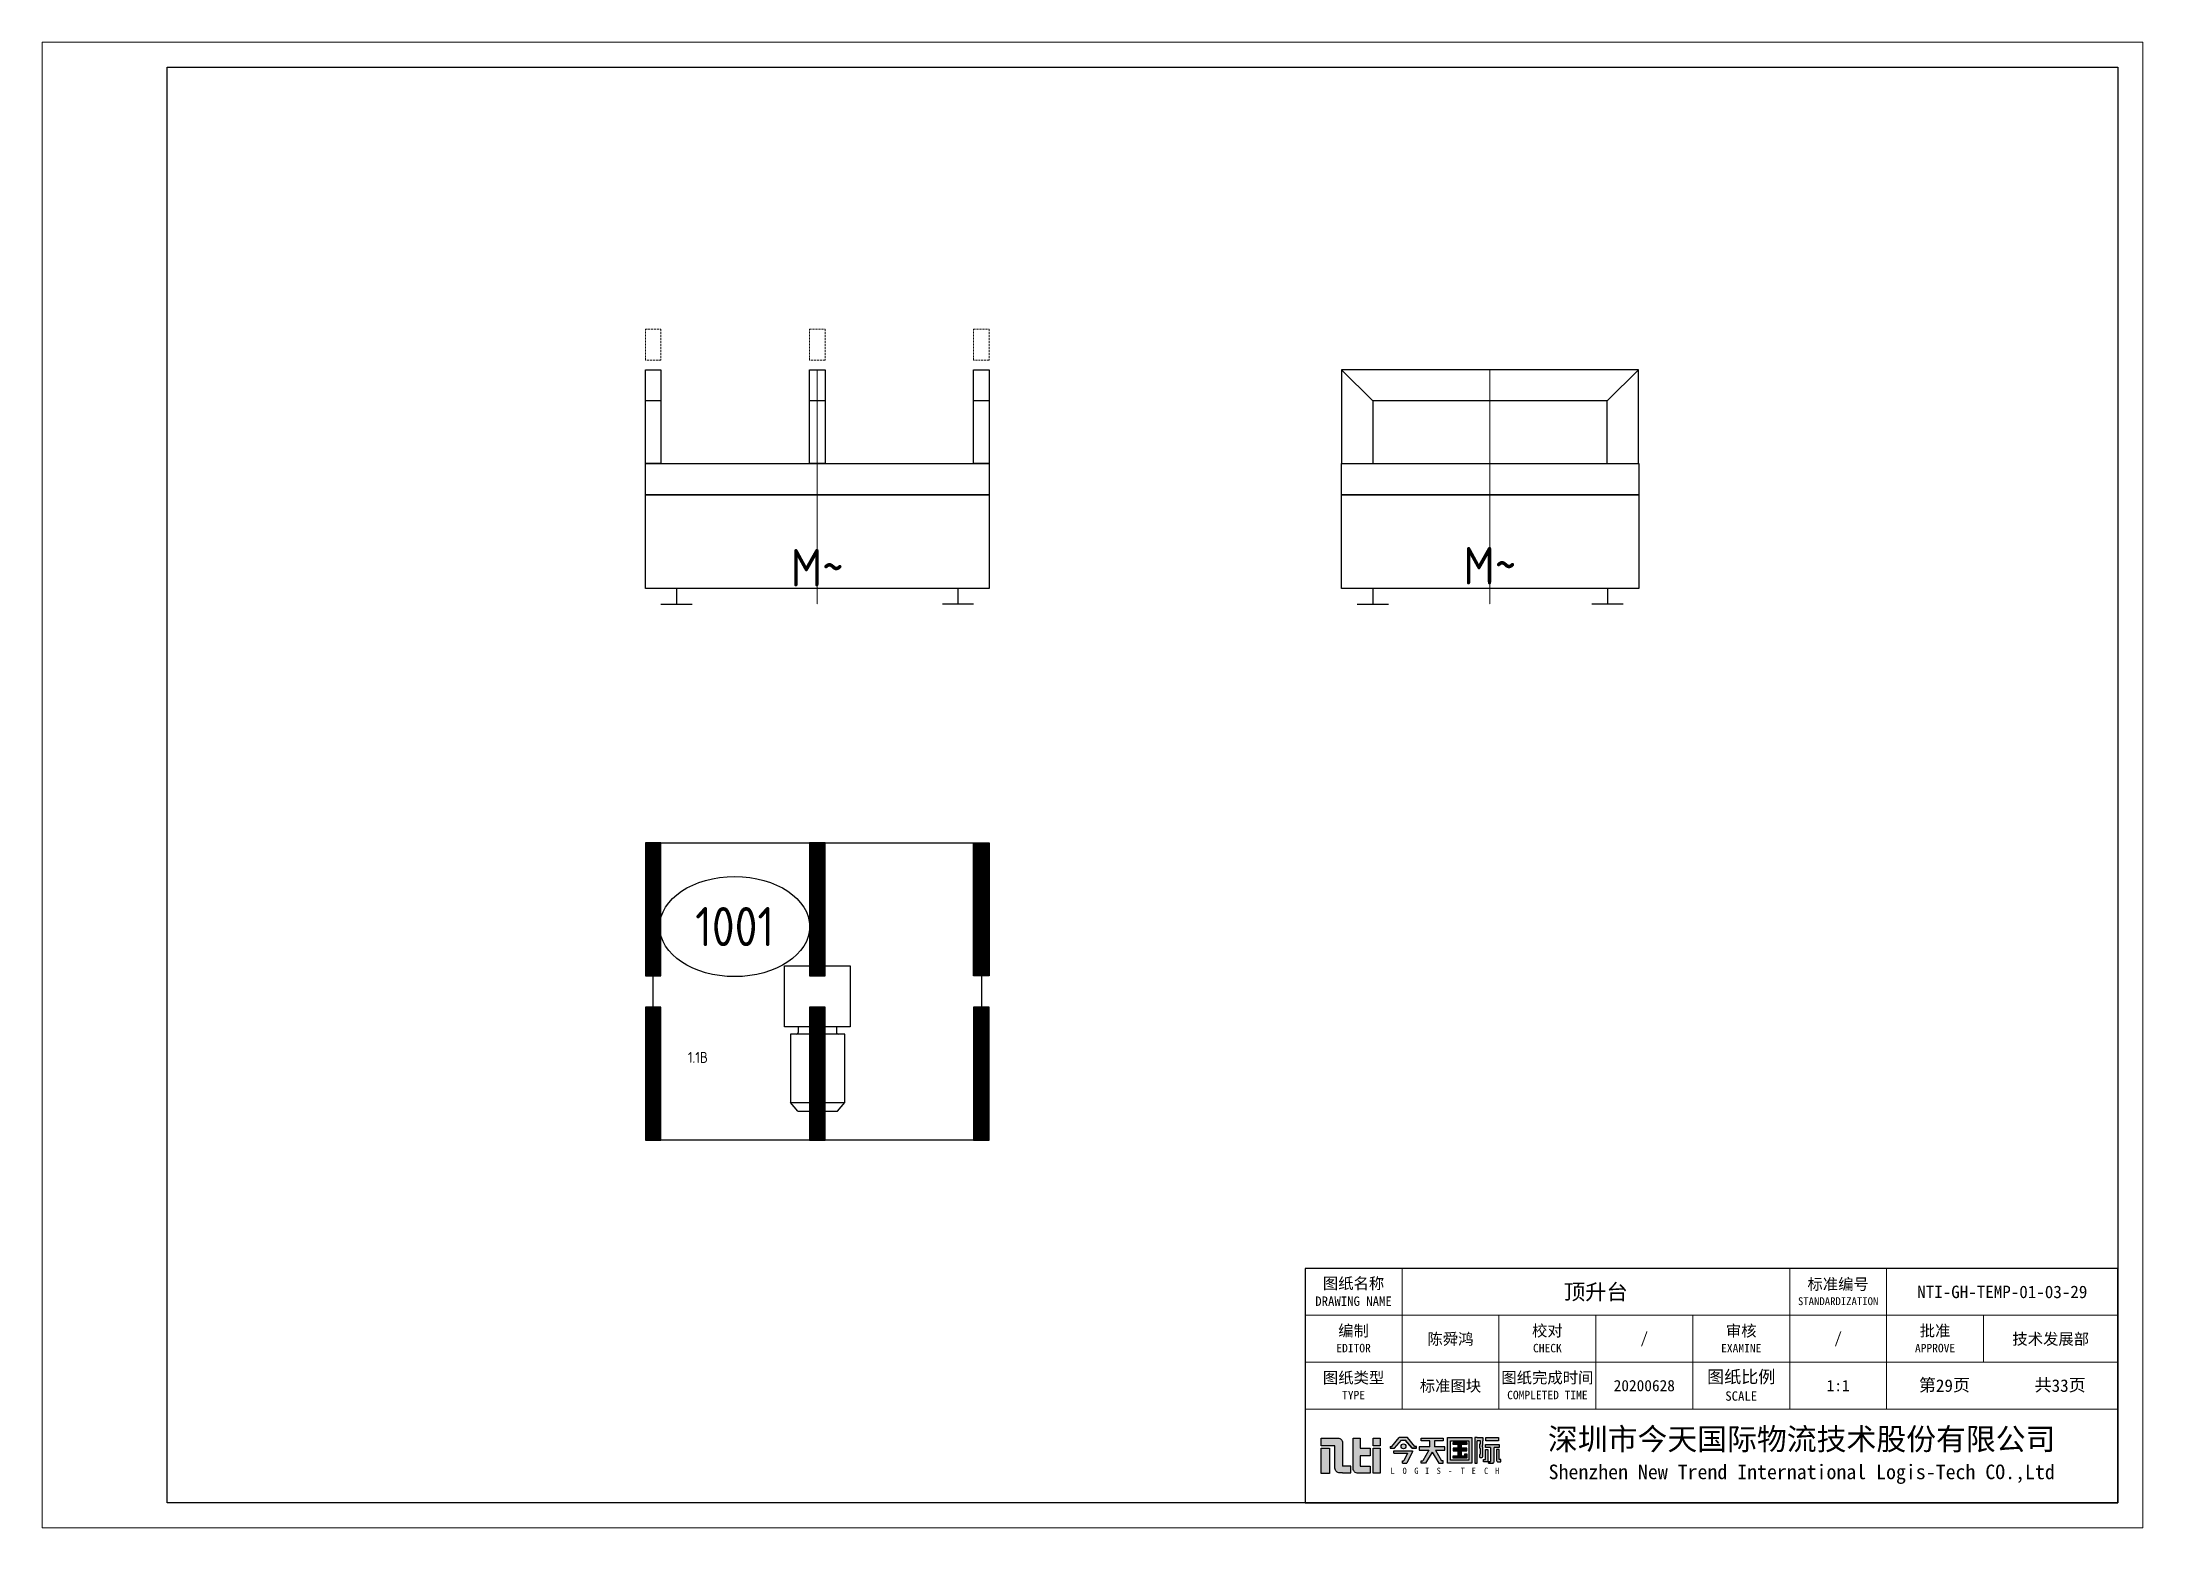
# Model space of a CAD drawing. Header units: millimetres. Extents: x 13310 to 204601, y -25828 to 2684.
# Drawn here: x 177721 to 184441, y -16324 to -11572 of the extents above; entities that cross this region are included whole.
import ezdxf
from ezdxf.enums import TextEntityAlignment as Align

# ---------------------------------------------------------------- set-up
doc = ezdxf.new("R2010")
doc.units = ezdxf.units.MM
doc.linetypes.add('CENTER', pattern=[2, 1.25, -0.25, 0.25, -0.25])
doc.linetypes.add('DASHED2', pattern=[9.525, 6.35, -3.175])
for name, color, linetype, lineweight in [('NTI-中心线层', 1, 'CENTER', 5), ('NTI-标注层', 3, 'Continuous', 9), ('NTI-细实线', 7, 'Continuous', 9), ('NTI-虚线层', 5, 'DASHED2', 9)]:
    doc.layers.add(name, color=color, linetype=linetype, lineweight=lineweight)
for name, color, linetype in [('NTI-功率', 6, 'Continuous'), ('NTI-粗实线', 7, 'Continuous'), ('NTI-编号层', 6, 'Continuous')]:
    doc.layers.add(name, color=color, linetype=linetype)
doc.layers.add('NTI-输送设备', color=7, linetype='Continuous', plot=False)
doc.styles.add('NTI标准图块应用文字样式', font='gbenor.shx', dxfattribs={"height": 3.5})
doc.styles.get("Standard").update_dxf_attribs({"font": 'gbenor.shx'})
doc.styles.add('标题栏', font='')
doc.styles.get('标题栏').set_extended_font_data('SimSun')

# ---------------------------------------------------------------- blocks, each defined once
blk = doc.blocks.new('顶升台')
at = {"layer": 'NTI-编号层', "ltscale": 10}
blk.add_ellipse((-264.3, 207.6), major_axis=(240, 0), ratio=0.666667, dxfattribs=at)
at = {"layer": 'NTI-输送设备', "color": 2}
for p, q in [((-61.1, -112.5), (-61.2, -131)), ((61.1, -112.5), (61.2, -131)), ((-62, -383), (-85.3, -354.9)), ((-62, -383), (64.7, -383)), ((64.7, -383), (88, -354.9))]:
    blk.add_line(p, q, dxfattribs=at)
at = {"layer": 'NTI-输送设备', "const_width": 50}
for points in [[(-525, 475), (-525, 50)], [(0, 475), (0, 50)], [(525, 475), (525, 50)], [(-525, -50), (-525, -475)], [(0, -50), (0, -475)], [(525, -50), (525, -475)]]:
    blk.add_lwpolyline(points, dxfattribs=at)
at = {"layer": 'NTI-输送设备'}
for points in [[(-500, 50), (-500, 475), (-550, 475), (-550, 50)], [(-525, 475), (525, 475), (525, -475), (-525, -475)], [(25, 50), (25, 475), (-25, 475), (-25, 50)], [(550, 475), (550, 50), (500, 50), (500, 475)], [(-500, -475), (-500, -50), (-550, -50), (-550, -475)], [(25, -475), (25, -50), (-25, -50), (-25, -475)], [(550, -475), (550, -50), (500, -50), (500, -475)]]:
    blk.add_lwpolyline(points, close=True, dxfattribs=at)
at = {"layer": 'NTI-输送设备', "color": 2}
for points in [[(-105, -112.5), (-105, 82.5), (105, 82.5), (105, -112.5)], [(-85.3, -136), (-85.3, -354.9), (88, -354.9), (88, -136)]]:
    blk.add_lwpolyline(points, close=True, dxfattribs=at)
for centre, start, end in [((-66.2, -131), 270, 359.46851), ((66.2, -131), 180.53149, 270)]:
    blk.add_arc(centre, 5, start, end, dxfattribs=at)
at = {"layer": 'NTI-功率', "style": 'NTI标准图块应用文字样式'}
blk.add_attdef('005电机功率(KW)', (-414, -228.3), '', height=35, dxfattribs=at)
at = {"layer": 'NTI-标注层', "style": 'NTI标准图块应用文字样式'}
for tag, flags, p in [('003输送高度(mm)', 1, (-414.2, -2)), ('005额定载荷(kg)', 1, (-414.2, -57.4)), ('011备注', 1, (-414.2, -112.8)), ('012设计单位', 3, (-414.2, -168.2))]:
    blk.add_attdef(tag, text='', height=35, dxfattribs=dict(at, flags=flags)).set_placement(p, align=Align.MIDDLE_LEFT)
at = {"layer": 'NTI-标注层', "style": 'NTI标准图块应用文字样式', "flags": 3}
for tag, p in [('004输送速度(m/min)', (-415.5, -276.5)), ('007控制方式', (-415.5, -331.9))]:
    blk.add_attdef(tag, p, '', height=35, dxfattribs=at)
at = {"layer": 'NTI-编号层', "style": 'NTI标准图块应用文字样式'}
blk.add_attdef('000设备编号', text='', height=125, dxfattribs=at).set_placement((-264.3, 207.6), align=Align.MIDDLE)
blk = doc.blocks.new('*U236')
at = {"layer": 'NTI-中心线层'}
blk.add_line((0, 750), (0, 0), dxfattribs=at)
at = {"layer": 'NTI-虚线层'}
for points in [[(-500, 880), (-500, 780), (-550, 780), (-550, 880)], [(25, 880), (25, 780), (-25, 780), (-25, 880)], [(550, 880), (550, 780), (500, 780), (500, 880)]]:
    blk.add_lwpolyline(points, close=True, dxfattribs=at)
at = {"layer": 'NTI-输送设备'}
for p, q in [((-500, 0), (-400, 0)), ((-450, 50), (-450, 0)), ((500, 0), (400, 0)), ((450, 50), (450, 0))]:
    blk.add_line(p, q, dxfattribs=at)
for points in [[(-550, 750), (-500, 750), (-500, 450), (-550, 450)], [(-500, 750), (-500, 650), (-550, 650), (-550, 750)], [(-25, 750), (25, 750), (25, 450), (-25, 450)], [(25, 750), (25, 650), (-25, 650), (-25, 750)], [(500, 750), (550, 750), (550, 450), (500, 450)], [(550, 750), (550, 650), (500, 650), (500, 750)], [(-550, 350), (-550, 450), (550, 450), (550, 350)], [(-550, 50), (-550, 350), (550, 350), (550, 50)]]:
    blk.add_lwpolyline(points, close=True, dxfattribs=at)
at = {"layer": 'NTI-输送设备', "color": 7, "ltscale": 4, "insert": (0, 116.9), "char_height": 120, "width": 46.598, "attachment_point": 5}
blk.add_mtext('M~', dxfattribs=at)
blk = doc.blocks.new('*U237')
at = {"layer": 'NTI-中心线层'}
blk.add_line((0, 750), (0, 0), dxfattribs=at)
at = {"layer": 'NTI-输送设备'}
for p, q in [((-375, 650), (-475, 750)), ((375, 650), (475, 750)), ((375, 650), (-375, 650)), ((-375, 650), (-375, 450)), ((375, 450), (375, 650)), ((-425, 0), (-325, 0)), ((-375, 50), (-375, 0)), ((425.7, 0), (325.7, 0)), ((375.7, 50), (375.7, 0))]:
    blk.add_line(p, q, dxfattribs=at)
for points in [[(-475, 450), (475, 450), (475, 750), (-475, 750)], [(-475, 350), (-475, 450), (475.7, 450), (475.7, 350)], [(-475, 50), (-475, 350), (475.7, 350), (475.7, 50)]]:
    blk.add_lwpolyline(points, close=True, dxfattribs=at)
at = {"layer": 'NTI-输送设备', "color": 7, "ltscale": 4, "insert": (0, 123.4), "char_height": 120, "width": 46.598, "attachment_point": 5}
blk.add_mtext('M~', dxfattribs=at)
blk = doc.blocks.new('图块标准图框标题栏')
h = blk.add_hatch(color=1)
h.dxf.hatch_style = 1
h.paths.add_polyline_path([(-126.08, 8.76), (-127.42, 8.76), (-127.42, 4.73), (-126.08, 4.73)])
h.paths.add_polyline_path([(-124, 9.62, 0.414214), (-124.75, 10.37), (-125.22, 10.37), (-127.41, 10.37), (-127.41, 9.11), (-125.22, 9.11), (-125.22, 5.54, 0.414214), (-124.47, 4.79), (-124, 4.79), (-122.69, 4.79), (-122.69, 5.9), (-124, 5.9)])
h.paths.add_polyline_path([(-121.17, 8.75), (-121.17, 10.37), (-122.3, 10.37), (-122.3, 5.5, 0.414214), (-121.55, 4.75), (-121.17, 4.75), (-119.6, 4.75), (-119.6, 5.89), (-121.17, 5.89), (-121.17, 7.51), (-119.6, 7.51), (-119.6, 8.75)])
h.paths.add_polyline_path([(-117.97, 8.75), (-119.09, 8.75), (-119.09, 4.75), (-117.97, 4.75)])
h.paths.add_polyline_path([(-117.97, 10.37), (-119.09, 10.37), (-119.09, 9.13), (-117.97, 9.13)])
h = blk.add_hatch(color=256)
h.dxf.hatch_style = 1
h.paths.add_polyline_path([(-113.64, 10.45), (-114.96, 10.45), (-116.14, 9.05), (-116.4, 9.05), (-116.4, 8.75), (-115.7, 8.75), (-114.6, 10.05), (-114, 10.05), (-112.9, 8.75), (-112.2, 8.75), (-112.2, 9.05), (-112.45, 9.05)])
h.paths.add_polyline_path([(-113.88, 9.05, 1), (-114.66, 9.05, 1)])
h.paths.add_polyline_path([(-112.8, 8.25), (-112.8, 8.35), (-115.8, 8.35), (-115.8, 7.95), (-113.6, 7.95), (-114.2, 6.75), (-114.4, 6.75), (-114.4, 6.35), (-113.75, 6.35)])
h.paths.add_polyline_path([(-107.63, 8.95), (-109.33, 8.95), (-109.33, 9.95), (-107.93, 9.95), (-107.93, 10.35), (-111.43, 10.35), (-111.43, 9.95), (-110.03, 9.95), (-110.03, 8.95), (-111.73, 8.95), (-111.73, 8.45), (-110.19, 8.45), (-111.19, 6.75), (-111.43, 6.75), (-111.43, 6.35), (-110.73, 6.35), (-109.68, 8.14), (-108.63, 6.35), (-107.93, 6.35), (-107.93, 6.75), (-108.16, 6.75), (-109.16, 8.45), (-107.63, 8.45)])
h.paths.add_polyline_path([(-103.33, 10.45), (-107.23, 10.45), (-107.23, 6.35), (-103.33, 6.35)])
h.paths.add_polyline_path([(-106.73, 9.95), (-103.83, 9.95), (-103.83, 6.85), (-106.73, 6.85)], flags=16)
h.paths.add_polyline_path([(-106.33, 8.75), (-105.53, 8.75), (-105.53, 9.35), (-106.33, 9.35), (-106.33, 9.65), (-104.13, 9.65), (-104.13, 9.35), (-105.03, 9.35), (-105.03, 8.75), (-104.13, 8.75), (-104.13, 8.35), (-105.03, 8.35), (-105.03, 7.55), (-104.43, 7.55), (-104.43, 7.85), (-104.13, 7.85), (-104.13, 7.55), (-104.13, 7.15), (-106.33, 7.15), (-106.33, 7.55), (-105.53, 7.55), (-105.53, 8.35), (-106.33, 8.35)], flags=0)
h.paths.add_polyline_path([(-101.57, 8.95), (-101.67, 9.05), (-101.67, 9.15), (-101.57, 9.25), (-101.57, 9.95), (-101.57, 10.45), (-102.47, 10.45), (-102.87, 10.45), (-102.87, 6.35), (-102.47, 6.35), (-102.47, 9.95), (-101.97, 9.95), (-101.97, 9.45), (-102.07, 9.45), (-102.07, 8.75), (-101.97, 8.65), (-101.97, 7.85), (-102.07, 7.75), (-102.07, 7.25), (-101.97, 7.25), (-101.82, 7.25, 0.414214), (-101.57, 7.5)])
h.paths.add_polyline_path([(-98.97, 9.35), (-101.17, 9.35), (-101.17, 8.85), (-100.37, 8.85), (-100.37, 6.65), (-100.67, 6.65), (-100.67, 6.35), (-100.37, 6.35), (-100.07, 6.35), (-100.02, 6.35, 0.414214), (-99.77, 6.6), (-99.77, 8.85), (-98.97, 8.85)])
h.paths.add_polyline_path([(-99.07, 10.45), (-101.07, 10.45), (-101.07, 9.95), (-99.07, 9.95)])
h.paths.add_polyline_path([(-100.77, 8.55), (-101.17, 8.55), (-101.17, 6.95), (-101.47, 6.95), (-101.47, 6.55), (-101.17, 6.55), (-101.02, 6.55, 0.414214), (-100.77, 6.8)])
h.paths.add_polyline_path([(-98.97, 8.55), (-99.37, 8.55), (-99.37, 6.8, 0.414214), (-99.12, 6.55), (-98.97, 6.55), (-98.67, 6.55), (-98.67, 6.95), (-98.97, 6.95)])
h = blk.add_hatch(color=256)
h.dxf.hatch_style = 1
h.paths.add_polyline_path([(-105.03, 8.75), (-105.03, 9.35), (-104.13, 9.35), (-104.13, 9.65), (-106.33, 9.65), (-106.33, 9.35), (-105.53, 9.35), (-105.53, 8.75), (-106.33, 8.75), (-106.33, 8.35), (-105.53, 8.35), (-105.53, 7.55), (-106.33, 7.55), (-106.33, 7.15), (-104.13, 7.15), (-104.13, 7.55), (-104.13, 7.85), (-104.43, 7.85), (-104.43, 7.55), (-105.03, 7.55), (-105.03, 8.35), (-104.13, 8.35), (-104.13, 8.75)])
for p, q in [((-116.14, 9.05), (-114.96, 10.45)), ((-113.64, 10.45), (-114.96, 10.45)), ((-112.45, 9.05), (-113.64, 10.45)), ((-116.4, 9.05), (-116.4, 8.75)), ((-116.4, 9.05), (-116.14, 9.05)), ((-116.4, 8.75), (-115.7, 8.75)), ((-115.8, 7.95), (-113.6, 7.95)), ((-115.7, 8.75), (-114.6, 10.05)), ((-114.6, 10.05), (-114, 10.05)), ((-114.6, 10.05), (-114, 10.05)), ((-114.4, 6.35), (-114.4, 6.75)), ((-114.4, 6.75), (-114.2, 6.75)), ((-113.6, 7.95), (-114.2, 6.75)), ((-114, 10.05), (-112.9, 8.75)), ((-112.9, 8.75), (-114, 10.05)), ((-112.8, 8.25), (-113.75, 6.35)), ((-112.9, 8.75), (-112.2, 8.75)), ((-112.2, 8.75), (-112.9, 8.75)), ((-112.2, 9.05), (-112.45, 9.05)), ((-112.2, 8.75), (-112.2, 9.05)), ((-111.43, 6.75), (-111.19, 6.75)), ((-111.43, 6.35), (-111.43, 6.75)), ((-110.19, 8.45), (-111.19, 6.75)), ((-109.68, 8.14), (-110.73, 6.35)), ((-109.68, 8.14), (-108.63, 6.35)), ((-109.16, 8.45), (-108.16, 6.75)), ((-107.93, 6.75), (-108.16, 6.75)), ((-107.93, 6.35), (-107.93, 6.75)), ((-102.07, 7.25), (-101.97, 7.25)), ((-101.57, 9.25), (-101.67, 9.15)), ((-101.67, 9.15), (-101.67, 9.05)), ((-101.57, 8.95), (-101.67, 9.05)), ((-110.73, 6.35), (-111.43, 6.35)), ((-108.63, 6.35), (-107.93, 6.35))]:
    blk.add_line(p, q)
at = {"color": 7, "linetype": 'Continuous'}
for p, q in [((-115.8, 7.95), (-115.8, 8.35)), ((-115.8, 8.35), (-112.8, 8.35)), ((-112.8, 8.35), (-112.8, 8.25)), ((-99.77, 6.6), (-99.77, 8.65))]:
    blk.add_line(p, q, dxfattribs=at)
at = {"color": 1}
for points in [[(-125.22, 9.11), (-127.41, 9.11), (-127.41, 10.37), (-125.22, 10.37)], [(-121.17, 8.75), (-119.6, 8.75), (-119.6, 7.51), (-121.17, 7.51)], [(-121.17, 7.51), (-121.17, 5.89)], [(-124, 4.79), (-122.69, 4.79), (-122.69, 5.9), (-124, 5.9)], [(-121.17, 5.89), (-119.6, 5.89), (-119.6, 4.75), (-121.17, 4.75)]]:
    blk.add_lwpolyline(points, dxfattribs=at)
for points in [[(-125.22, 10.37), (-124.75, 10.37, -0.414214), (-124, 9.62), (-124, 5.9)], [(-121.17, 4.75), (-121.55, 4.75, -0.414214), (-122.3, 5.5), (-122.3, 10.37), (-121.17, 10.37), (-121.17, 8.75)], [(-124, 4.79), (-124.47, 4.79, -0.414214), (-125.22, 5.54), (-125.22, 9.11)]]:
    blk.add_lwpolyline(points, format="xyb", dxfattribs=at)
for points in [[(-119.09, 10.37), (-117.97, 10.37), (-117.97, 9.13), (-119.09, 9.13)], [(-127.42, 8.76), (-126.08, 8.76), (-126.08, 4.73), (-127.42, 4.73)], [(-119.09, 8.75), (-117.97, 8.75), (-117.97, 4.75), (-119.09, 4.75)]]:
    blk.add_lwpolyline(points, close=True, dxfattribs=at)
for points in [[(-110.03, 9.95), (-111.43, 9.95), (-111.43, 10.35), (-107.93, 10.35), (-107.93, 9.95), (-109.33, 9.95)], [(-102.47, 10.45), (-102.87, 10.45), (-102.87, 6.35), (-102.47, 6.35), (-102.47, 9.95)], [(-102.47, 10.45), (-101.57, 10.45), (-101.57, 9.95)], [(-110.03, 8.95), (-111.73, 8.95), (-111.73, 8.45), (-110.19, 8.45)], [(-110.03, 8.95), (-110.03, 9.95)], [(-109.33, 9.95), (-109.33, 8.95)], [(-109.16, 8.45), (-107.63, 8.45), (-107.63, 8.95), (-109.33, 8.95)], [(-105.53, 9.35), (-106.33, 9.35), (-106.33, 9.65), (-104.13, 9.65), (-104.13, 9.35), (-105.03, 9.35)], [(-105.53, 8.75), (-106.33, 8.75), (-106.33, 8.35), (-105.53, 8.35)], [(-104.13, 7.55), (-104.13, 7.15), (-106.33, 7.15), (-106.33, 7.55), (-105.53, 7.55)], [(-105.53, 8.75), (-105.53, 9.35)], [(-105.53, 7.55), (-105.53, 8.35)], [(-105.03, 9.35), (-105.03, 8.75)], [(-105.03, 8.35), (-104.13, 8.35), (-104.13, 8.75), (-105.03, 8.75)], [(-105.03, 8.35), (-105.03, 7.55)], [(-105.03, 7.55), (-104.43, 7.55)], [(-104.43, 7.55), (-104.43, 7.85), (-104.13, 7.85), (-104.13, 7.55)], [(-101.97, 9.95), (-102.47, 9.95)], [(-101.57, 9.25), (-101.57, 9.95)], [(-101.17, 6.55), (-101.47, 6.55), (-101.47, 6.95), (-101.17, 6.95)], [(-100.37, 8.85), (-101.17, 8.85), (-101.17, 9.35), (-98.97, 9.35), (-98.97, 8.85), (-99.77, 8.85)], [(-100.37, 8.85), (-100.37, 6.65)], [(-98.97, 6.55), (-98.67, 6.55), (-98.67, 6.95), (-98.97, 6.95)], [(-100.37, 6.35), (-100.67, 6.35), (-100.67, 6.65), (-100.37, 6.65)]]:
    blk.add_lwpolyline(points)
for points in [[(-107.23, 10.45), (-103.33, 10.45), (-103.33, 6.35), (-107.23, 6.35)], [(-101.07, 10.45), (-99.07, 10.45), (-99.07, 9.95), (-101.07, 9.95)], [(-106.73, 9.95), (-103.83, 9.95), (-103.83, 6.85), (-106.73, 6.85)]]:
    blk.add_lwpolyline(points, close=True)
at = {"color": 7, "linetype": 'Continuous'}
for points in [[(-104.13, 9.55), (-104.13, 9.65), (-106.33, 9.65)], [(-102.07, 7.25), (-102.07, 7.75), (-101.97, 7.85), (-101.97, 8.65), (-102.07, 8.75), (-102.07, 9.45), (-101.97, 9.45), (-101.97, 9.95)], [(-114.4, 6.35), (-113.75, 6.35)], [(-100.67, 6.35), (-100.67, 6.55)], [(-100.67, 6.35), (-100.07, 6.35)], [(-100.02, 6.35), (-100.07, 6.35)]]:
    blk.add_lwpolyline(points, dxfattribs=at)
for points in [[(-101.97, 7.25), (-101.82, 7.25, 0.414214), (-101.57, 7.5), (-101.57, 8.95)], [(-101.17, 6.95), (-101.17, 8.55), (-100.77, 8.55), (-100.77, 6.8, -0.414214), (-101.02, 6.55), (-101.17, 6.55)], [(-100.37, 6.35), (-100.02, 6.35, 0.414214), (-99.77, 6.6), (-99.77, 8.85)], [(-98.97, 6.95), (-98.97, 8.55), (-99.37, 8.55), (-99.37, 6.8, 0.414214), (-99.12, 6.55), (-98.97, 6.55)]]:
    blk.add_lwpolyline(points, format="xyb")
blk.add_circle((-114.27, 9.05), 0.388, dxfattribs=at)
at = {"layer": 'NTI-粗实线'}
blk.add_lwpolyline([(-130, 0), (0, 0), (0, 37.5), (-130, 37.5)], close=True, dxfattribs=at)
at = {"layer": 'NTI-细实线'}
for p, q in [((-114.5, 37.5), (-114.5, 15)), ((-52.5, 22.5), (-52.5, 37.5)), ((-37, 22.5), (-37, 37.5)), ((0, 30), (-130, 30)), ((-99, 30), (-99, 15)), ((-83.5, 30), (-83.5, 15)), ((-68, 30), (-68, 15)), ((-21.5, 30), (-21.5, 22.5)), ((0, 22.5), (-130, 22.5)), ((-52.5, 22.5), (-52.5, 15)), ((-37, 22.5), (-37, 15)), ((0, 15), (-130, 15))]:
    blk.add_line(p, q, dxfattribs=at)
at = {"style": '标题栏'}
blk.add_attdef('图纸名称', text='', height=2.5, dxfattribs=at).set_placement((-83.5, 33.75), align=Align.MIDDLE_CENTER)
for tag, height, p in [('标准编号', 2, (-18.5, 33.75)), ('编制人员', 1.8, (-106.75, 26.25)), ('校对人员', 1.8, (-75.75, 26.25)), ('审核人员', 1.8, (-44.75, 26.25)), ('批准', 1.8, (-10.75, 26.25)), ('图纸类型', 1.8, (-106.75, 18.75)), ('图纸完成时间', 1.8, (-75.75, 18.75)), ('图纸比例', 1.8, (-44.75, 18.75)), ('N', 2, (-27.75, 18.75)), ('N', 2, (-9.25, 18.75))]:
    blk.add_attdef(tag, text='', height=height, dxfattribs=at).set_placement(p, align=Align.MIDDLE)
at = {"layer": 'NTI-细实线', "color": 7, "style": '标题栏'}
for s, p in [('L', (-116.36, 4.64)), ('O', (-114.42, 4.64)), ('G', (-112.54, 4.64)), ('I', (-110.82, 4.64)), ('S', (-108.97, 4.64)), ('-', (-107.13, 4.64)), ('T', (-105.13, 4.64)), ('E', (-103.36, 4.64)), ('C', (-101.38, 4.64)), ('H', (-99.62, 4.64))]:
    blk.add_text(s, height=1, dxfattribs=at).set_placement(p)
at = {"layer": 'NTI-细实线', "attachment_point": 5, "style": '标题栏'}
for s, insert, char_height, width in [('图纸名称\\P{\\H0.83333x;DRAWING NAME}', (-122.25, 33.75), 1.8, 15.1979), ('标准编号\\P{\\H0.7x;STANDARDIZATION}', (-44.75, 33.75), 1.8, 15.1979), ('编制\\P{\\H0.75x;EDITOR}', (-122.25, 26.25), 1.8, 14.4665), ('校对\\P{\\H0.75x;CHECK}', (-91.25, 26.25), 1.8, 14.4665), ('审核\\P{\\H0.75x;EXAMINE}', (-60.25, 26.25), 1.8, 14.4665), ('批准\\P{\\H0.75x;APPROVE}', (-29.25, 26.25), 1.8, 14.4665), ('图纸类型\\P{\\H0.75x;TYPE}', (-122.25, 18.75), 1.8, 14.4665), ('图纸完成时间\\P{\\H0.75x;COMPLETED TIME}', (-91.25, 18.75), 1.8, 17.2878), ('图纸比例\\P{\\H0.75x;SCALE}', (-60.25, 18.75), 2, 14.4665), ('第  页', (-27.75, 18.75), 2, 24.25), ('共  页', (-9.25, 18.75), 2, 24.25), ('深圳市今天国际物流技术股份有限公司\\P{\\H0.66667x;Shenzhen New Trend International Logis-Tech CO.,Ltd}', (-50.58, 7.5), 3.5, 116.0664)]:
    blk.add_mtext(s, dxfattribs=dict(at, insert=insert, char_height=char_height, width=width))

msp = doc.modelspace()

# ---------------------------------------------------------------- linework, layer by layer
at = {"layer": 'NTI-粗实线'}
msp.add_lwpolyline([(178121.4, -16244.4), (178121.4, -11652.4), (184361.4, -11652.4), (184361.4, -16244.4)], close=True, dxfattribs=at)
at = {"layer": 'NTI-细实线'}
msp.add_lwpolyline([(177721.4, -16324.4), (177721.4, -11572.4), (184441.4, -11572.4), (184441.4, -16324.4)], close=True, dxfattribs=at)

# ---------------------------------------------------------------- block references
ref = msp.add_blockref('图块标准图框标题栏', (184361.4, -16244.4), dxfattribs=dict(xscale=20, yscale=20, zscale=20))
ref.add_attrib('图纸名称', '顶升台', dxfattribs={"height": 50, "style": '标题栏'}).set_placement((182691.4, -15569.4), align=Align.MIDDLE_CENTER)
ref.add_attrib('标准编号', 'NTI-GH-TEMP-01-03-29', dxfattribs={"height": 40, "style": '标题栏'}).set_placement((183991.4, -15569.4), align=Align.MIDDLE)
ref.add_attrib('图纸类型', '标准图块', dxfattribs={"height": 36, "style": '标题栏'}).set_placement((182226.4, -15869.4), align=Align.MIDDLE)
ref.add_attrib('图纸比例', '1:1', dxfattribs={"height": 36, "style": '标题栏'}).set_placement((183466.4, -15869.4), align=Align.MIDDLE)
ref.add_attrib('图纸完成时间', '20200628', dxfattribs={"height": 36, "style": '标题栏'}).set_placement((182846.4, -15869.4), align=Align.MIDDLE)
ref.add_attrib('编制人员', '陈舜鸿', dxfattribs={"height": 36, "style": '标题栏'}).set_placement((182226.4, -15719.4), align=Align.MIDDLE)
ref.add_attrib('校对人员', '/', dxfattribs={"height": 36, "style": '标题栏'}).set_placement((182846.4, -15719.4), align=Align.MIDDLE)
ref.add_attrib('审核人员', '/', dxfattribs={"height": 36, "style": '标题栏'}).set_placement((183466.4, -15719.4), align=Align.MIDDLE)
ref.add_attrib('批准', '技术发展部', dxfattribs={"height": 36, "style": '标题栏'}).set_placement((184146.4, -15719.4), align=Align.MIDDLE)
ref.add_attrib('N', '33', dxfattribs={"height": 40, "style": '标题栏'}).set_placement((184176.4, -15869.4), align=Align.MIDDLE)
ref.add_attrib('N', '29', dxfattribs={"height": 40, "style": '标题栏'}).set_placement((183806.4, -15869.4), align=Align.MIDDLE)
at = {"layer": 'NTI-中心线层'}
for name, p in [('*U236', (180201.2, -13370.3)), ('*U237', (182352.7, -13370.3))]:
    msp.add_blockref(name, p, dxfattribs=at)
at = {"layer": 'NTI-输送设备'}
msp.add_blockref('顶升台', (180201.2, -14608.8), dxfattribs=at).add_auto_attribs({'000设备编号': '1001', '005电机功率(KW)': '1.1B'})

doc.saveas('drawing.dxf')
